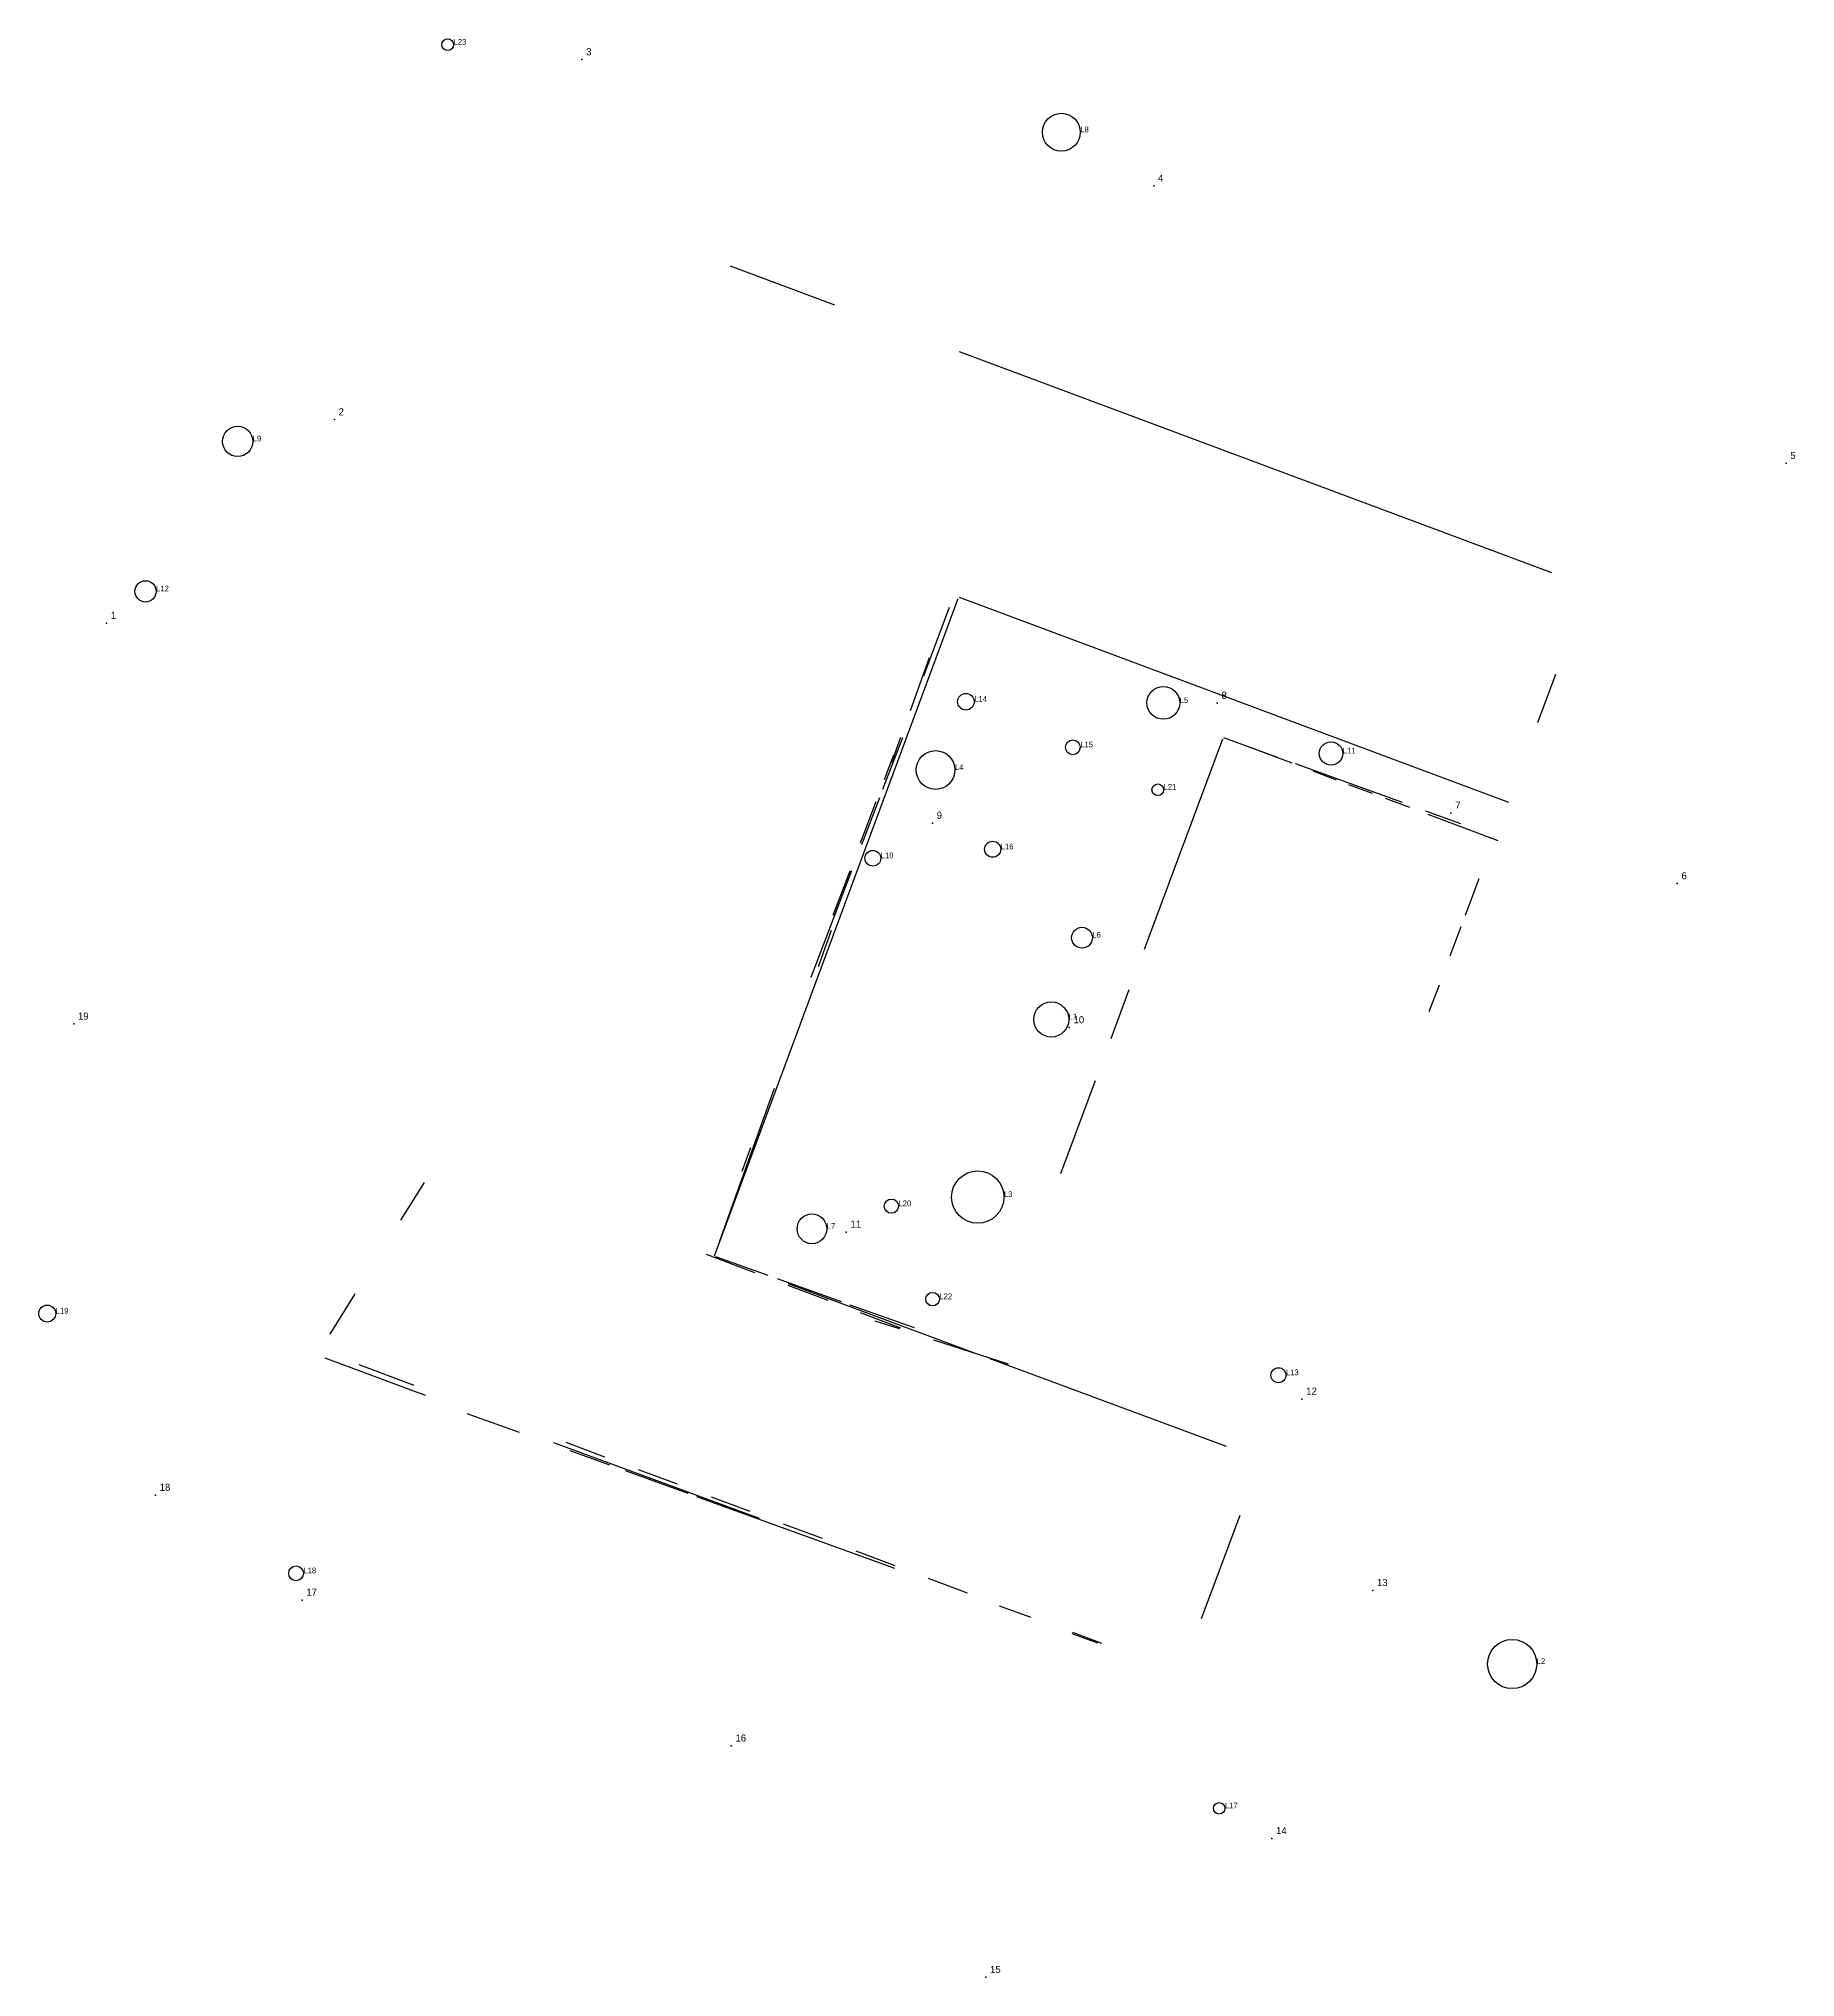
# Model space of a CAD drawing. Header units: metres. Extents: x -5 to 119, y -95 to 41.
import ezdxf

# ---------------------------------------------------------------- set-up
doc = ezdxf.new("R2010")
doc.units = ezdxf.units.M

msp = doc.modelspace()

# ---------------------------------------------------------------- linework, layer by layer
at = {"layer": 'LOW_SPOTS'}
for centre, radius in [((23.94, 40.62), 0.415), ((67.02, 34.47), 1.33), ((9.2, 12.76), 1.062), ((2.73, 2.23), 0.746), ((60.32, -5.52), 0.584), ((74.18, -5.6), 1.152), ((58.19, -10.31), 1.36), ((67.83, -8.72), 0.517), ((85.95, -9.15), 0.821), ((73.79, -11.7), 0.407), ((53.79, -16.51), 0.553), ((62.2, -15.88), 0.564), ((68.47, -22.09), 0.731), ((66.31, -27.83), 1.232), ((61.15, -40.3), 1.836), ((55.09, -40.94), 0.498), ((49.51, -42.53), 1.043), ((57.98, -47.47), 0.479), ((-4.17, -48.48), 0.594), ((82.26, -52.81), 0.526), ((13.3, -66.72), 0.517), ((98.67, -73.09), 1.728), ((78.1, -83.22), 0.403)]:
    msp.add_circle(centre, radius, dxfattribs=at)
at = {"layer": 'LOW_WALLS'}
for p, q in [((100.47, -6.97), (101.74, -3.59)), ((92.59, -13.17), (95.05, -14.06))]:
    msp.add_line(p, q, dxfattribs=at)
at = {"layer": 'STATIONS'}
for p in [(33.367, 39.574), (73.505, 30.702), (15.985, 14.29), (117.896, 11.228), (0, 0), (77.97, -5.617), (94.37, -13.333), (57.971, -14.044), (110.259, -18.293), (-2.31, -28.144), (67.579, -28.396), (51.922, -42.755), (83.912, -54.482), (3.426, -61.231), (88.877, -67.916), (13.72, -68.595), (43.845, -78.837), (81.797, -85.337), (61.718, -95.083)]:
    msp.add_point(p, dxfattribs=at)
at = {"layer": 'VEGETATION'}
for p, q in [((54.5, -11.66), (55.89, -8.04)), ((54.61, -10.97), (55.26, -9.25)), ((83.44, -9.86), (90.95, -12.58)), ((53.02, -15.54), (54.28, -12.25)), ((49.45, -24.85), (52.32, -17.37)), ((49.97, -24.11), (50.88, -21.57)), ((43.04, -43.38), (46.89, -32.66)), ((44.61, -38.47), (45.23, -36.81)), ((20.66, -41.93), (22.31, -39.27)), ((42.75, -44.48), (46.41, -45.79)), ((47.06, -46.03), (51.57, -47.64)), ((15.7, -49.92), (17.45, -47.1)), ((52.18, -47.86), (56.68, -49.47)), ((52.9, -48.41), (55.72, -49.48)), ((53.92, -48.98), (55.64, -49.54)), ((25.29, -55.49), (28.95, -56.81)), ((32.24, -57.51), (34.94, -58.53)), ((32.51, -58.1), (35.3, -59.11)), ((36.39, -59.5), (40.8, -61.1)), ((37.32, -59.42), (40.04, -60.44)), ((41.41, -61.32), (55.31, -66.35)), ((42.44, -61.34), (45.16, -62.36)), ((47.5, -63.24), (50.22, -64.26)), ((52.6, -65.15), (55.34, -66.18)), ((67.81, -70.85), (69.85, -71.62))]:
    msp.add_line(p, q, dxfattribs=at)
at = {"layer": 'WALLS'}
for p, q in [((43.77, 25.08), (51.09, 22.35)), ((59.85, 19.08), (101.44, 3.55)), ((42.68, -44.42), (59.77, 1.73)), ((59.84, 1.83), (98.42, -12.58)), ((57.36, -3.69), (59.17, 1.12)), ((56.43, -6.14), (57.76, -2.42)), ((55.13, -9.75), (55.76, -8)), ((72.85, -22.89), (78.36, -8.12)), ((78.41, -8.04), (82.17, -9.4)), ((80.26, -8.71), (83.19, -9.82)), ((84.67, -10.38), (86.32, -11)), ((87.19, -11.32), (88.83, -11.94)), ((52.93, -15.42), (54.02, -12.53)), ((89.75, -12.29), (91.46, -12.93)), ((92.74, -13.42), (97.66, -15.27)), ((51.01, -20.5), (52.19, -17.4)), ((95.39, -20.51), (96.36, -17.93)), ((94.32, -23.37), (95.09, -21.3)), ((70.52, -29.16), (71.79, -25.73)), ((92.85, -27.27), (93.56, -25.39)), ((66.98, -38.65), (69.42, -32.11)), ((42.09, -44.31), (45.48, -45.59)), ((47.82, -46.48), (50.64, -47.55)), ((47.84, -46.38), (60.98, -51.26)), ((58.05, -50.32), (63.28, -52.01)), ((15.31, -51.6), (22.36, -54.2)), ((61.99, -51.63), (78.6, -57.8)), ((17.7, -52.06), (21.57, -53.51)), ((31.38, -57.53), (45.8, -62.85)), ((76.86, -69.89), (79.58, -62.64)), ((57.67, -67.05), (60.41, -68.08)), ((62.65, -69.01), (64.87, -69.81)), ((67.75, -70.94), (69.55, -71.6))]:
    msp.add_line(p, q, dxfattribs=at)

# ---------------------------------------------------------------- texts
at = {"layer": 'LOW_SPOTS'}
for s, p in [('L23', (24.355, 40.62)), ('L8', (68.35, 34.47)), ('L9', (10.262, 12.76)), ('L12', (3.476, 2.23)), ('L14', (60.904, -5.52)), ('L5', (75.332, -5.6)), ('L15', (68.347, -8.72)), ('L11', (86.771, -9.15)), ('L4', (59.55, -10.31)), ('L21', (74.197, -11.7)), ('L10', (54.343, -16.51)), ('L16', (62.764, -15.88)), ('L6', (69.201, -22.09)), ('L1', (67.542, -27.83)), ('L20', (55.588, -40.94)), ('L3', (62.986, -40.3)), ('L7', (50.553, -42.53)), ('L22', (58.459, -47.47)), ('L19', (-3.576, -48.48)), ('L13', (82.786, -52.81)), ('L18', (13.817, -66.72)), ('L2', (100.398, -73.09)), ('L17', (78.503, -83.22))]:
    msp.add_text(s, height=0.4, dxfattribs=at).set_placement(p)
at = {"layer": 'STATIONS'}
for s, p in [('3', (33.667, 39.874)), ('4', (73.805, 31.002)), ('2', (16.285, 14.59)), ('5', (118.196, 11.528)), ('1', (0.3, 0.3)), ('8', (78.27, -5.317)), ('9', (58.271, -13.744)), ('7', (94.67, -13.033)), ('6', (110.559, -17.993)), ('19', (-2.01, -27.844)), ('10', (67.879, -28.096)), ('11', (52.222, -42.455)), ('12', (84.212, -54.182)), ('18', (3.726, -60.931)), ('17', (14.02, -68.295)), ('13', (89.177, -67.616)), ('16', (44.145, -78.537)), ('14', (82.097, -85.037)), ('15', (62.018, -94.783))]:
    msp.add_text(s, height=0.5, dxfattribs=at).set_placement(p)

doc.saveas('drawing.dxf')
